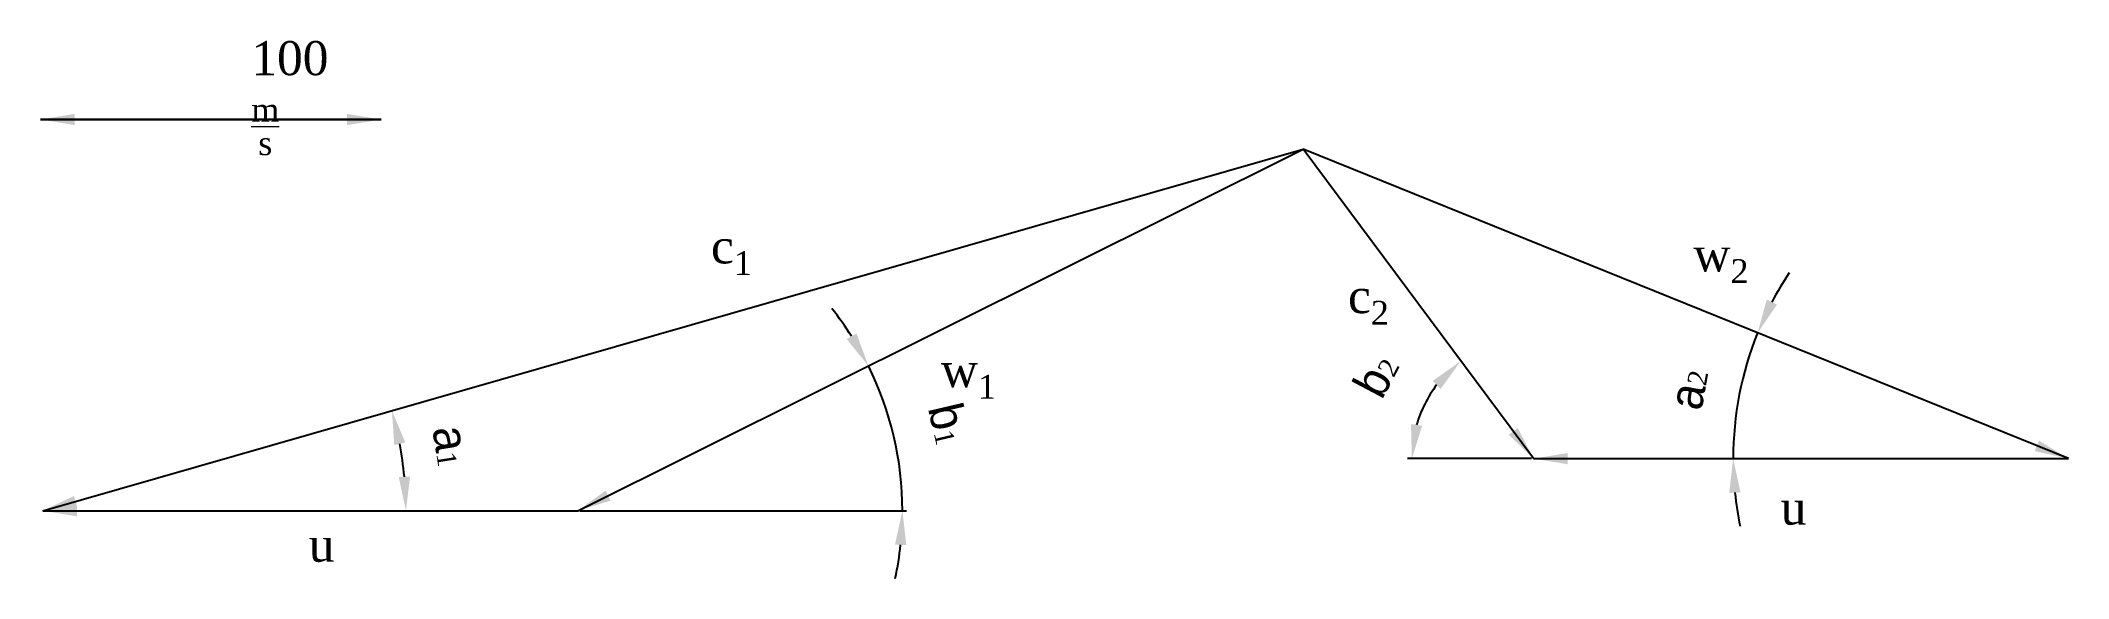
# Model space of a CAD drawing. Header units: millimetres. Extents: x 4757 to 12839, y 3761 to 9253.
# Drawn here: x 6778 to 7373, y 8943 to 9101 of the extents above; entities that cross this region are included whole.
import ezdxf

# ---------------------------------------------------------------- set-up
doc = ezdxf.new("R2010")
doc.units = ezdxf.units.MM
doc.layers.add('vastag', color=7, linetype='Continuous', lineweight=50)
doc.layers.add('vékony', color=7, linetype='Continuous', lineweight=13)
doc.styles.get("Standard").update_dxf_attribs({"font": 'pala.ttf'})
doc.dimstyles.new('Copy of ISO-25', dxfattribs={"dimtxt": 50, "dimasz": 10, "dimexe": 1.25, "dimexo": 0.625, "dimgap": 10, "dimtad": 1, "dimtxsty": 'Standard', "dimcen": 2.5, "dimadec": 0, "dimazin": 0, "dimtfac": 1, "dimtmove": 0, "dimatfit": 3, "dimfxl": 1, "dimarcsym": 0})

msp = doc.modelspace()

# ---------------------------------------------------------------- texts
at = {"layer": 'vastag', "char_height": 10, "attachment_point": 1}
for s, insert in [('\\A1;c{\\H0.7x;\\S^ 1;}', (6974.802, 9045.258)), ('\\A1;w{\\H0.7x;\\S^ 2;}', (7263.311, 9042.892)), ('\\A1;c{\\H0.7x;\\S^ 2;}', (7161.879, 9030.664)), ('\\A1;w{\\H0.7x;\\S^ 1;}', (7042.292, 9008.97)), ('u', (7288.949, 8968.563)), ('u', (6856.674, 8957.686))]:
    msp.add_mtext_dynamic_manual_height_columns(s, width=11.39589, gutter_width=12.5, heights=[5.498], dxfattribs=dict(at, insert=insert))
at = {"layer": 'vékony'}
note = msp.add_mtext_dynamic_manual_height_columns('\\A1;100 ', width=11.39589, gutter_width=12.5, heights=[5.498, 0], dxfattribs=dict(at, insert=(6815.899, 9100.512), char_height=10, attachment_point=1))
for column, words in zip(note.columns.linked_columns, ['\\A1;{\\H0.7x;\\Sm/s;}']):
    column.text = words

# ---------------------------------------------------------------- blocks, each defined once
blk = doc.blocks.new('*D13')
at = {"layer": 'Defpoints', "color": 0, "transparency": 16777216}
for p in [(7148.68, 9068.77), (6884.76, 8972.56), (6778.57, 8962.65), (6778.57, 8962.65), (6935.65, 8962.65)]:
    blk.add_point(p, dxfattribs=at)
at = {"layer": 'vékony', "color": 0, "lineweight": -2, "transparency": 16777216}
blk.add_arc((6778.57, 8962.65), 106.64, 5.37457, 10.62415, dxfattribs=at)
at = {"layer": 'vékony', "color": 0, "transparency": 16777216}
for points in [[(6881.77, 8981.93), (6885.01, 8982.7), (6881.09, 8992.04)], [(6886.41, 8972.72), (6883.08, 8972.56), (6885.22, 8962.65)]]:
    blk.add_solid(points, dxfattribs=at)
at = {"layer": 'vékony', "color": 0, "transparency": 16777216, "insert": (6898.72, 8981.77), "char_height": 10, "attachment_point": 5, "rotation": 279.04119}
blk.add_mtext('{\\fGreekC_IV25|b0|i0|c238|p2;a\\fPalatino Linotype|b0|i0|c238|p18;\\H0.56x;\\S^ 1;}', dxfattribs=at)
blk = doc.blocks.new('*D14')
at = {"layer": 'Defpoints', "color": 0, "transparency": 16777216}
for p in [(7148.68, 9068.77), (7029.88, 8977.28), (6778.57, 8962.65), (6935.65, 8962.65), (6935.65, 8962.65)]:
    blk.add_point(p, dxfattribs=at)
at = {"layer": 'vékony', "color": 0, "lineweight": -2, "transparency": 16777216}
blk.add_line((6936.28, 8962.65), (7032.26, 8962.65), dxfattribs=at)
for start, end in [(32.49112, 38.50224), (0, 26.48), (347.97776, 353.98888)]:
    blk.add_arc((6935.65, 8962.65), 95.36, start, end, dxfattribs=at)
at = {"layer": 'vékony', "color": 0, "transparency": 16777216}
for points in [[(7017.54, 9014.69), (7014.64, 9013.05), (7021.01, 9005.17)], [(7028.83, 8952.75), (7032.15, 8952.58), (7031.01, 8962.65)]]:
    blk.add_solid(points, dxfattribs=at)
at = {"layer": 'vékony', "color": 0, "transparency": 16777216, "insert": (7044.59, 8988.28), "char_height": 10, "attachment_point": 5, "rotation": 283.24}
blk.add_mtext('{\\fGreekC_IV25|b0|i0|c238|p2;b\\fPalatino Linotype|b0|i0|c238|p18;\\H0.56x;\\S^ 1;}', dxfattribs=at)
blk = doc.blocks.new('*D15')
at = {"layer": 'Defpoints', "color": 0, "transparency": 16777216}
for p in [(7148.68, 9068.77), (7182.34, 8988.86), (7216.38, 8977.95), (7216.38, 8977.95), (7373.46, 8977.95)]:
    blk.add_point(p, dxfattribs=at)
at = {"layer": 'vékony', "color": 0, "lineweight": -2, "transparency": 16777216}
blk.add_line((7215.76, 8977.95), (7179.38, 8977.95), dxfattribs=at)
blk.add_arc((7216.38, 8977.95), 35.75, 142.78313, 163.9216, dxfattribs=at)
at = {"layer": 'vékony', "color": 0, "transparency": 16777216}
for points in [[(7186.74, 9000.75), (7189.08, 8998.39), (7195.01, 9006.61)], [(7183.68, 8987.62), (7180.38, 8988.08), (7180.63, 8977.95)]]:
    blk.add_solid(points, dxfattribs=at)
at = {"layer": 'vékony', "color": 0, "transparency": 16777216, "insert": (7170.15, 9002.4), "char_height": 10, "attachment_point": 5, "rotation": 62.12333}
blk.add_mtext('{\\fGreekC_IV25|b0|i0|c238|p2;b\\fPalatino Linotype|b0|i0|c238|p18;\\H0.56x;\\S^ 2;}', dxfattribs=at)
blk = doc.blocks.new('*D16')
at = {"layer": 'Defpoints', "color": 0, "transparency": 16777216}
for p in [(7148.68, 9068.77), (7278.2, 9002.88), (7216.38, 8977.95), (7373.46, 8977.95), (7373.46, 8977.95)]:
    blk.add_point(p, dxfattribs=at)
at = {"layer": 'vékony', "color": 0, "lineweight": -2, "transparency": 16777216}
for start, end in [(146.3582, 152.17911), (158.00002, 180), (185.82091, 191.64182)]:
    blk.add_arc((7373.46, 8977.95), 98.47, start, end, dxfattribs=at)
at = {"layer": 'vékony', "color": 0, "transparency": 16777216}
for points in [[(7287.88, 9023.2), (7284.86, 9024.61), (7282.16, 9014.84)], [(7273.83, 8967.87), (7277.16, 8968.04), (7274.99, 8977.95)]]:
    blk.add_solid(points, dxfattribs=at)
at = {"layer": 'vékony', "color": 0, "transparency": 16777216, "insert": (7261.83, 8998.38), "char_height": 10, "attachment_point": 5, "rotation": 79.6253}
blk.add_mtext('{\\fGreekC_IV25|b0|i0|c238|p2;a\\fPalatino Linotype|b0|i0|c238|p18;\\H0.56x;\\S^ 2;}', dxfattribs=at)

# ---------------------------------------------------------------- dimensions: what is measured, and where the dimension line sits
at = {"layer": 'vékony'}
for base, line1, line2, text, picture, middle in [((6884.757, 8972.562), ((6778.574, 8962.65), (7148.676, 9068.766)), ((6778.574, 8962.65), (6935.654, 8962.65)), '{\\fGreekC_IV25|b0|i0|c238|p2;a\\fPalatino Linotype|b0|i0|c238|p18;\\H0.56x;\\S^ 1;}', '*D13', (6883.893, 8979.408)), ((7182.335, 8988.855), ((7216.383, 8977.947), (7373.463, 8977.947)), ((7148.676, 9068.766), (7216.383, 8977.947)), '{\\fGreekC_IV25|b0|i0|c238|p2;b\\fPalatino Linotype|b0|i0|c238|p18;\\H0.56x;\\S^ 2;}', '*D15', (7184.779, 8994.663)), ((7278.198, 9002.879), ((7216.383, 8977.947), (7373.463, 8977.947)), ((7373.463, 8977.947), (7148.676, 9068.766)), '{\\fGreekC_IV25|b0|i0|c238|p2;a\\fPalatino Linotype|b0|i0|c238|p18;\\H0.56x;\\S^ 2;}', '*D16', (7276.599, 8995.68))]:
    dim = msp.add_angular_dim_2l(base=base, line1=line1, line2=line2, text=text, dimstyle='Copy of ISO-25', override={"dimtxt": 10}, dxfattribs=at)
    dim.commit()
    dim.dimension.update_dxf_attribs({"geometry": picture, "text_midpoint": middle, "dimtype": 162})
dim = msp.add_angular_dim_2l(base=(7029.885, 8977.282), line1=((6778.574, 8962.65), (6935.654, 8962.65)), line2=((6935.654, 8962.65), (7148.676, 9068.766)), text='{\\fGreekC_IV25|b0|i0|c238|p2;b\\fPalatino Linotype|b0|i0|c238|p18;\\H0.56x;\\S^ 1;}', dimstyle='Copy of ISO-25', override={"dimtxt": 10}, dxfattribs=at)
dim.commit()
dim.dimension.update_dxf_attribs({"geometry": '*D14', "text_midpoint": (7044.586, 8988.28)})

# ---------------------------------------------------------------- linework, layer by layer
at = {"layer": 'vékony'}
for p, q in [((6778.574, 8962.65), (7148.676, 9068.766)), ((6935.654, 8962.65), (7148.676, 9068.766)), ((7148.676, 9068.766), (7216.383, 8977.947)), ((7373.463, 8977.947), (7148.676, 9068.766)), ((7216.383, 8977.947), (7373.463, 8977.947)), ((6778.574, 8962.65), (6935.654, 8962.65))]:
    msp.add_line(p, q, dxfattribs=at)

msp.set_redraw_order([(e.dxf.handle, doc.entitydb.next_handle()) for e in msp.query("TEXT MTEXT ATTDEF DIMENSION ARC_DIMENSION")])  # texts and dimensions are drawn at this point

# ---------------------------------------------------------------- leaders
at = {"layer": 'vastag'}
for points in [[(6877.896, 9077.501), (6777.896, 9077.501)], [(6777.896, 9077.501), (6877.896, 9077.501)], [(6778.574, 8962.65), (7148.676, 9068.766)], [(6935.654, 8962.65), (7148.676, 9068.766)], [(7373.463, 8977.947), (7148.676, 9068.766)], [(7216.383, 8977.947), (7148.676, 9068.766)], [(7216.383, 8977.947), (7373.463, 8977.947)], [(6778.574, 8962.65), (6935.654, 8962.65)]]:
    msp.add_leader(points, dimstyle='Copy of ISO-25', override={"dimgap": 10, "dimtad": 0}, dxfattribs=at)

doc.saveas('drawing.dxf')
